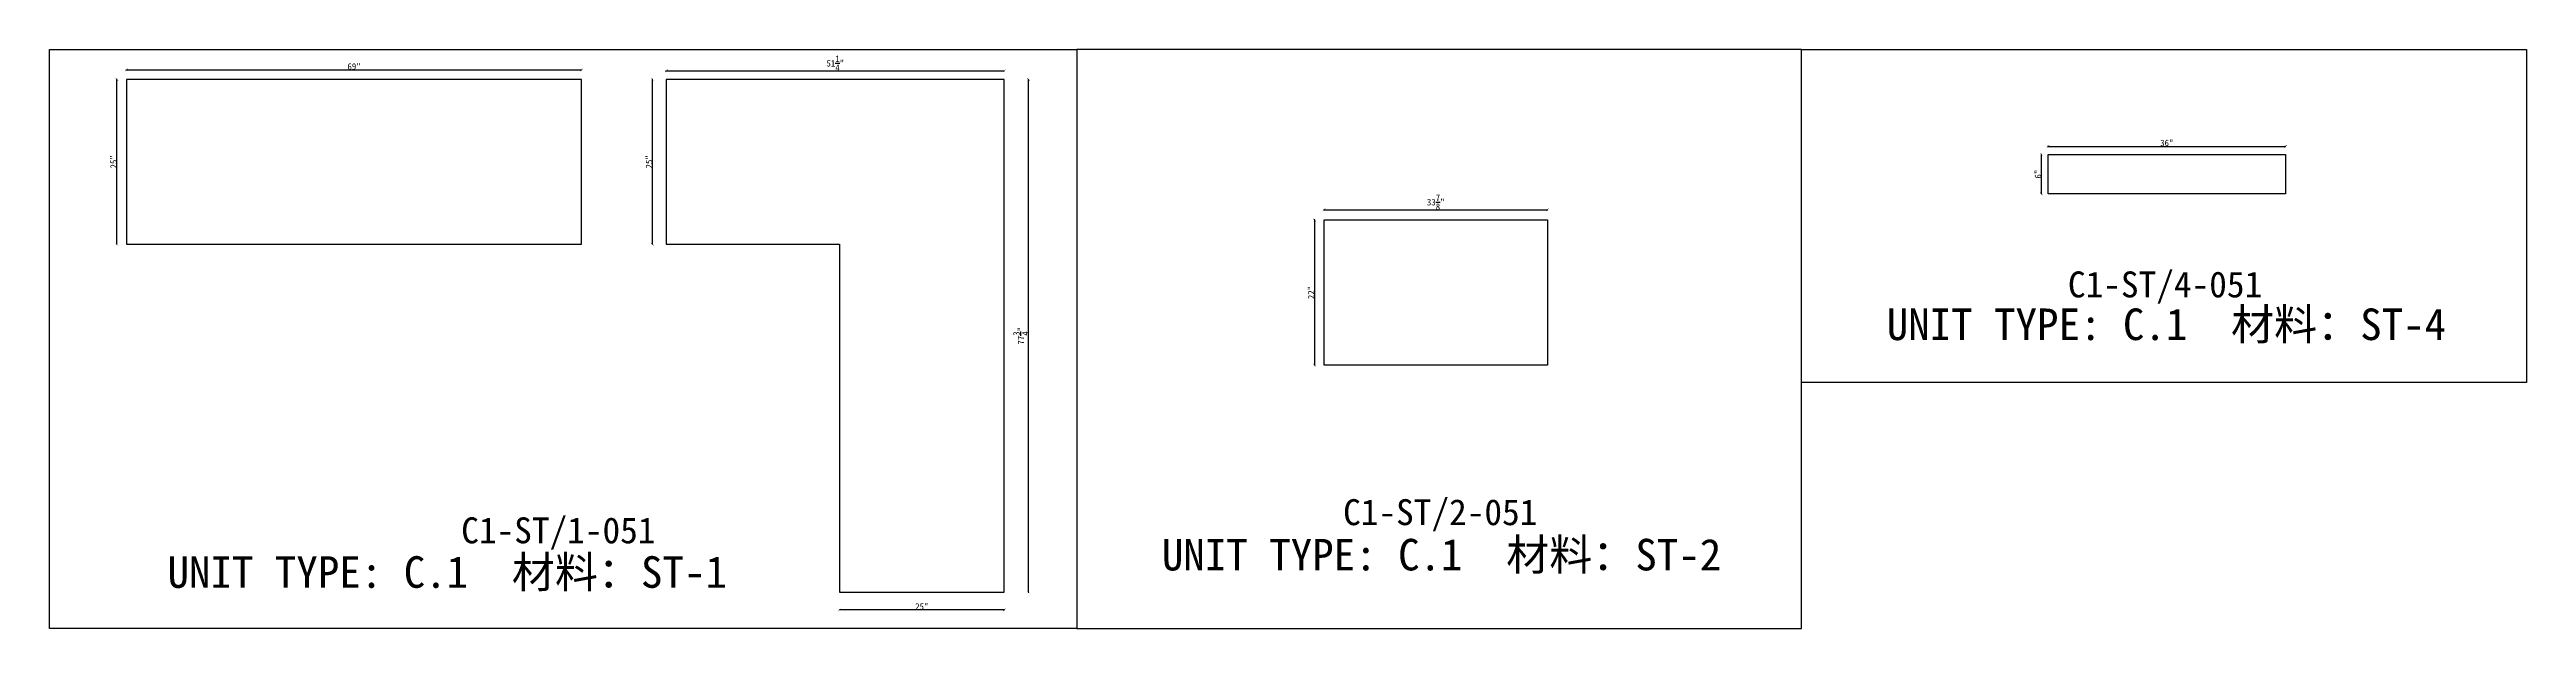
# Model space of a CAD drawing. Header units: millimetres. Extents: x -46966 to 138077, y -48408 to 2116.
# Drawn here: x -46966 to -37426, y -37276 to -35046 of the extents above; entities that cross this region are included whole.
import ezdxf
from ezdxf.enums import TextEntityAlignment as Align

# ---------------------------------------------------------------- set-up
doc = ezdxf.new("R2010")
doc.units = ezdxf.units.MM
doc.layers.add('PART_NUMBER', color=3, linetype='Continuous')
doc.styles.add('样式 1', font='')
doc.styles.get('样式 1').set_extended_font_data('NSimSun')
doc.dimstyles.new('副本 ISO-25', dxfattribs={"dimtxt": 25, "dimasz": 10, "dimexe": 1.5, "dimexo": 0.5, "dimtad": 1, "dimlfac": 0.03937, "dimlunit": 5, "dimtxsty": '样式 1', "dimblk": 'ARCHTICK', "dimcen": 2.5, "dimclrd": 256, "dimclrt": 1, "dimazin": 3, "dimtfac": 1, "dimtmove": 0, "dimatfit": 3, "dimfxlon": 1})

msp = doc.modelspace()

# ---------------------------------------------------------------- texts
at = {"style": '样式 1'}
for s, p in [('UNIT TYPE: C.1', (-39889.784, -36164.975)), ('材料：ST-4', (-38563.503, -36164.975)), ('材料：ST-2', (-41355.377, -37052.153)), ('UNIT TYPE: C.1', (-46511.744, -37119.106)), ('材料：ST-1', (-45185.463, -37119.106)), ('UNIT TYPE: C.1', (-42681.658, -37052.153))]:
    msp.add_text(s, height=121.5865, dxfattribs=at).set_placement(p)
at = {"layer": 'PART_NUMBER', "color": 3, "style": '样式 1'}
for s, p in [('C1-ST/4-051', (-38817.548, -35950.648)), ('C1-ST/2-051', (-41609.422, -36827.818)), ('C1-ST/1-051', (-45006.304, -36897.818))]:
    msp.add_text(s, height=100, dxfattribs=at).set_placement(p, align=Align.MIDDLE_CENTER)

# ---------------------------------------------------------------- blocks, each defined once
blk = doc.blocks.new('_ArchTick')
at = {"color": 0, "linetype": 'ByBlock', "const_width": 0.15}
blk.add_lwpolyline([(-0.5, -0.5), (0.5, 0.5)], dxfattribs=at)
blk = doc.blocks.new('*D166')
at = {"color": 0, "lineweight": -2, "transparency": 16777216}
for p, q in [((-46705.4, -35161), (-46707.9, -35161)), ((-46705.4, -35796), (-46707.9, -35796))]:
    blk.add_line(p, q, dxfattribs=at)
at = {"lineweight": -2, "transparency": 16777216}
blk.add_line((-46706.4, -35796), (-46706.4, -35161), dxfattribs=at)
at = {"layer": 'Defpoints', "color": 0, "transparency": 16777216}
for p in [(-46706.4, -35161), (-46669.4, -35161), (-46669.4, -35796)]:
    blk.add_point(p, dxfattribs=at)
at = {"lineweight": -2, "transparency": 16777216, "xscale": 10, "yscale": 10, "zscale": 10}
for p, rotation in [((-46706.4, -35161), 90), ((-46706.4, -35796), 270)]:
    blk.add_blockref('_ArchTick', p, dxfattribs=dict(at, rotation=rotation))
at = {"color": 1, "transparency": 16777216, "insert": (-46719.5, -35478.5), "char_height": 25, "attachment_point": 5, "rotation": 90, "style": '样式 1'}
blk.add_mtext('\\A1;25"', dxfattribs=at)
blk = doc.blocks.new('*D167')
at = {"color": 0, "lineweight": -2, "transparency": 16777216}
for p, q in [((-46669.4, -35125.7), (-46669.4, -35123.2)), ((-44916.8, -35125.7), (-44916.8, -35123.2))]:
    blk.add_line(p, q, dxfattribs=at)
at = {"lineweight": -2, "transparency": 16777216}
blk.add_line((-46669.4, -35124.7), (-44916.8, -35124.7), dxfattribs=at)
at = {"layer": 'Defpoints', "color": 0, "transparency": 16777216}
for p in [(-46669.4, -35161), (-44916.8, -35124.7), (-44916.8, -35161)]:
    blk.add_point(p, dxfattribs=at)
at = {"lineweight": -2, "transparency": 16777216, "xscale": 10, "yscale": 10, "zscale": 10, "rotation": 180}
blk.add_blockref('_ArchTick', (-46669.4, -35124.7), dxfattribs=at)
at = {"lineweight": -2, "transparency": 16777216, "xscale": 10, "yscale": 10, "zscale": 10}
blk.add_blockref('_ArchTick', (-44916.8, -35124.7), dxfattribs=at)
at = {"color": 1, "transparency": 16777216, "insert": (-45793.1, -35111.6), "char_height": 25, "attachment_point": 5, "style": '样式 1'}
blk.add_mtext('\\A1;69"', dxfattribs=at)
blk = doc.blocks.new('*D162')
at = {"color": 0, "lineweight": -2, "transparency": 16777216}
for p, q in [((-44590.5, -35128.9), (-44590.5, -35126.4)), ((-43288.8, -35128.9), (-43288.8, -35126.4))]:
    blk.add_line(p, q, dxfattribs=at)
at = {"lineweight": -2, "transparency": 16777216}
blk.add_line((-44590.5, -35127.9), (-43288.8, -35127.9), dxfattribs=at)
at = {"layer": 'Defpoints', "color": 0, "transparency": 16777216}
for p in [(-44590.5, -35161), (-43288.8, -35127.9), (-43288.8, -35161)]:
    blk.add_point(p, dxfattribs=at)
at = {"lineweight": -2, "transparency": 16777216, "xscale": 10, "yscale": 10, "zscale": 10, "rotation": 180}
blk.add_blockref('_ArchTick', (-44590.5, -35127.9), dxfattribs=at)
at = {"lineweight": -2, "transparency": 16777216, "xscale": 10, "yscale": 10, "zscale": 10}
blk.add_blockref('_ArchTick', (-43288.8, -35127.9), dxfattribs=at)
at = {"color": 1, "transparency": 16777216, "insert": (-43939.6, -35098.9), "char_height": 25, "attachment_point": 5, "style": '样式 1'}
blk.add_mtext('\\A1;51{\\H1x;\\S1/4;}"', dxfattribs=at)
blk = doc.blocks.new('*D163')
at = {"color": 0, "lineweight": -2, "transparency": 16777216}
for p, q in [((-44643, -35161), (-44645.5, -35161)), ((-44643, -35796), (-44645.5, -35796))]:
    blk.add_line(p, q, dxfattribs=at)
at = {"lineweight": -2, "transparency": 16777216}
blk.add_line((-44644, -35796), (-44644, -35161), dxfattribs=at)
at = {"layer": 'Defpoints', "color": 0, "transparency": 16777216}
for p in [(-44644, -35161), (-44590.5, -35161), (-44590.5, -35796)]:
    blk.add_point(p, dxfattribs=at)
at = {"lineweight": -2, "transparency": 16777216, "xscale": 10, "yscale": 10, "zscale": 10}
for p, rotation in [((-44644, -35161), 90), ((-44644, -35796), 270)]:
    blk.add_blockref('_ArchTick', p, dxfattribs=dict(at, rotation=rotation))
at = {"color": 1, "transparency": 16777216, "insert": (-44657.1, -35478.5), "char_height": 25, "attachment_point": 5, "rotation": 90, "style": '样式 1'}
blk.add_mtext('\\A1;25"', dxfattribs=at)
blk = doc.blocks.new('*D164')
at = {"color": 0, "lineweight": -2, "transparency": 16777216}
for p, q in [((-43923.8, -37203.3), (-43923.8, -37205.8)), ((-43288.8, -37203.3), (-43288.8, -37205.8))]:
    blk.add_line(p, q, dxfattribs=at)
at = {"lineweight": -2, "transparency": 16777216}
blk.add_line((-43288.8, -37204.3), (-43923.8, -37204.3), dxfattribs=at)
at = {"layer": 'Defpoints', "color": 0, "transparency": 16777216}
for p in [(-43923.8, -37135.9), (-43923.8, -37204.3), (-43288.8, -37135.9)]:
    blk.add_point(p, dxfattribs=at)
at = {"lineweight": -2, "transparency": 16777216, "xscale": 10, "yscale": 10, "zscale": 10, "rotation": 180}
blk.add_blockref('_ArchTick', (-43923.8, -37204.3), dxfattribs=at)
at = {"lineweight": -2, "transparency": 16777216, "xscale": 10, "yscale": 10, "zscale": 10}
blk.add_blockref('_ArchTick', (-43288.8, -37204.3), dxfattribs=at)
at = {"color": 1, "transparency": 16777216, "insert": (-43606.3, -37191.1), "char_height": 25, "attachment_point": 5, "style": '样式 1'}
blk.add_mtext('\\A1;25"', dxfattribs=at)
blk = doc.blocks.new('*D165')
at = {"color": 0, "lineweight": -2, "transparency": 16777216}
for p, q in [((-43196.5, -35161), (-43194, -35161)), ((-43196.5, -37135.9), (-43194, -37135.9))]:
    blk.add_line(p, q, dxfattribs=at)
at = {"lineweight": -2, "transparency": 16777216}
blk.add_line((-43195.5, -37135.9), (-43195.5, -35161), dxfattribs=at)
at = {"layer": 'Defpoints', "color": 0, "transparency": 16777216}
for p in [(-43288.8, -35161), (-43195.5, -35161), (-43288.8, -37135.9)]:
    blk.add_point(p, dxfattribs=at)
at = {"lineweight": -2, "transparency": 16777216, "xscale": 10, "yscale": 10, "zscale": 10}
for p, rotation in [((-43195.5, -35161), 90), ((-43195.5, -37135.9), 270)]:
    blk.add_blockref('_ArchTick', p, dxfattribs=dict(at, rotation=rotation))
at = {"color": 1, "transparency": 16777216, "insert": (-43224.6, -36148.4), "char_height": 25, "attachment_point": 5, "rotation": 90, "style": '样式 1'}
blk.add_mtext('\\A1;77{\\H1x;\\S3/4;}"', dxfattribs=at)
blk = doc.blocks.new('*D168')
at = {"color": 0, "lineweight": -2, "transparency": 16777216}
for p, q in [((-42056.9, -35664.1), (-42056.9, -35661.6)), ((-41196.5, -35664.1), (-41196.5, -35661.6))]:
    blk.add_line(p, q, dxfattribs=at)
at = {"lineweight": -2, "transparency": 16777216}
blk.add_line((-42056.9, -35663.1), (-41196.5, -35663.1), dxfattribs=at)
at = {"layer": 'Defpoints', "color": 0, "transparency": 16777216}
for p in [(-41196.5, -35663.1), (-42056.9, -35702.5), (-41196.5, -35702.5)]:
    blk.add_point(p, dxfattribs=at)
at = {"lineweight": -2, "transparency": 16777216, "xscale": 10, "yscale": 10, "zscale": 10, "rotation": 180}
blk.add_blockref('_ArchTick', (-42056.9, -35663.1), dxfattribs=at)
at = {"lineweight": -2, "transparency": 16777216, "xscale": 10, "yscale": 10, "zscale": 10}
blk.add_blockref('_ArchTick', (-41196.5, -35663.1), dxfattribs=at)
at = {"color": 1, "transparency": 16777216, "insert": (-41626.7, -35634), "char_height": 25, "attachment_point": 5, "style": '样式 1'}
blk.add_mtext('\\A1;33{\\H1x;\\S7/8;}"', dxfattribs=at)
blk = doc.blocks.new('*D169')
at = {"color": 0, "lineweight": -2, "transparency": 16777216}
for p, q in [((-42092.5, -35702.5), (-42095, -35702.5)), ((-42092.5, -36261.3), (-42095, -36261.3))]:
    blk.add_line(p, q, dxfattribs=at)
at = {"lineweight": -2, "transparency": 16777216}
blk.add_line((-42093.5, -35702.5), (-42093.5, -36261.3), dxfattribs=at)
at = {"layer": 'Defpoints', "color": 0, "transparency": 16777216}
for p in [(-42056.9, -35702.5), (-42093.5, -36261.3), (-42056.9, -36261.3)]:
    blk.add_point(p, dxfattribs=at)
at = {"lineweight": -2, "transparency": 16777216, "xscale": 10, "yscale": 10, "zscale": 10}
for p, rotation in [((-42093.5, -35702.5), 90), ((-42093.5, -36261.3), 270)]:
    blk.add_blockref('_ArchTick', p, dxfattribs=dict(at, rotation=rotation))
at = {"color": 1, "transparency": 16777216, "insert": (-42106.7, -35981.9), "char_height": 25, "attachment_point": 5, "rotation": 90, "style": '样式 1'}
blk.add_mtext('\\A1;22"', dxfattribs=at)
blk = doc.blocks.new('*D170')
at = {"color": 0, "lineweight": -2, "transparency": 16777216}
for p, q in [((-39268.1, -35420), (-39268.1, -35417.5)), ((-38353.7, -35420), (-38353.7, -35417.5))]:
    blk.add_line(p, q, dxfattribs=at)
at = {"lineweight": -2, "transparency": 16777216}
blk.add_line((-39268.1, -35419), (-38353.7, -35419), dxfattribs=at)
at = {"layer": 'Defpoints', "color": 0, "transparency": 16777216}
for p in [(-39268.1, -35449.8), (-38353.7, -35419), (-38353.7, -35449.8)]:
    blk.add_point(p, dxfattribs=at)
at = {"lineweight": -2, "transparency": 16777216, "xscale": 10, "yscale": 10, "zscale": 10, "rotation": 180}
blk.add_blockref('_ArchTick', (-39268.1, -35419), dxfattribs=at)
at = {"lineweight": -2, "transparency": 16777216, "xscale": 10, "yscale": 10, "zscale": 10}
blk.add_blockref('_ArchTick', (-38353.7, -35419), dxfattribs=at)
at = {"color": 1, "transparency": 16777216, "insert": (-38810.9, -35405.9), "char_height": 25, "attachment_point": 5, "style": '样式 1'}
blk.add_mtext('\\A1;36"', dxfattribs=at)
blk = doc.blocks.new('*D171')
at = {"color": 0, "lineweight": -2, "transparency": 16777216}
for p, q in [((-39292.9, -35449.8), (-39295.4, -35449.8)), ((-39292.9, -35602.2), (-39295.4, -35602.2))]:
    blk.add_line(p, q, dxfattribs=at)
at = {"lineweight": -2, "transparency": 16777216}
blk.add_line((-39293.9, -35602.2), (-39293.9, -35449.8), dxfattribs=at)
at = {"layer": 'Defpoints', "color": 0, "transparency": 16777216}
for p in [(-39293.9, -35449.8), (-39268.1, -35449.8), (-39268.1, -35602.2)]:
    blk.add_point(p, dxfattribs=at)
at = {"lineweight": -2, "transparency": 16777216, "xscale": 10, "yscale": 10, "zscale": 10}
for p, rotation in [((-39293.9, -35449.8), 90), ((-39293.9, -35602.2), 270)]:
    blk.add_blockref('_ArchTick', p, dxfattribs=dict(at, rotation=rotation))
at = {"color": 1, "transparency": 16777216, "insert": (-39307.1, -35526), "char_height": 25, "attachment_point": 5, "rotation": 90, "style": '样式 1'}
blk.add_mtext('\\A1;6"', dxfattribs=at)

# ---------------------------------------------------------------- dimensions: what is measured, and where the dimension line sits
for base, p1, p2, picture, middle in [((-44916.816, -35124.677), (-46669.416, -35161.008), (-44916.816, -35161.008), '*D167', (-45793.116, -35111.552)), ((-43288.771, -35127.875), (-44590.521, -35161.008), (-43288.771, -35161.008), '*D162', (-43939.646, -35098.852)), ((-38353.692, -35418.982), (-39268.092, -35449.818), (-38353.692, -35449.818), '*D170', (-38810.892, -35405.857)), ((-41196.462, -35663.123), (-42056.887, -35702.55), (-41196.462, -35702.55), '*D168', (-41626.675, -35634.03)), ((-43923.771, -37204.274), (-43288.771, -37135.858), (-43923.771, -37135.858), '*D164', (-43606.271, -37191.149))]:
    dim = msp.add_linear_dim(base=base, p1=p1, p2=p2, dimstyle='副本 ISO-25')
    dim.commit()
    dim.dimension.update_dxf_attribs({"geometry": picture, "text_midpoint": middle})
for base, p1, p2, picture, middle in [((-46706.356, -35161.008), (-46669.416, -35796.008), (-46669.416, -35161.008), '*D166', (-46719.481, -35478.508)), ((-44643.966, -35161.008), (-44590.521, -35796.008), (-44590.521, -35161.008), '*D163', (-44657.091, -35478.508)), ((-43195.549, -35161.008), (-43288.771, -37135.858), (-43288.771, -35161.008), '*D165', (-43224.642, -36148.433)), ((-39293.927, -35449.818), (-39268.092, -35602.218), (-39268.092, -35449.818), '*D171', (-39307.052, -35526.018)), ((-42093.533, -36261.35), (-42056.887, -35702.55), (-42056.887, -36261.35), '*D169', (-42106.658, -35981.95))]:
    dim = msp.add_linear_dim(base=base, p1=p1, p2=p2, angle=90, dimstyle='副本 ISO-25')
    dim.commit()
    dim.dimension.update_dxf_attribs({"geometry": picture, "text_midpoint": middle})

# ---------------------------------------------------------------- linework, layer by layer
at = {"color": 1}
for points in [[(-46966.168, -35046.081), (-43009.286, -35046.081), (-43009.286, -37275.649), (-46966.168, -37275.649)], [(-43009.286, -37275.649), (-40217.412, -37275.649), (-40217.412, -35046.081), (-43009.286, -35046.081)], [(-40217.412, -35046.081), (-37425.537, -35046.081), (-37425.537, -36328.479), (-40217.412, -36328.479)]]:
    msp.add_lwpolyline(points, close=True, dxfattribs=at)
for points in [[(-46669.416, -35796.008), (-44916.816, -35796.008), (-44916.816, -35161.008), (-46669.416, -35161.008)], [(-43288.771, -35161.008), (-44590.521, -35161.008), (-44590.521, -35796.008), (-43923.771, -35796.008), (-43923.771, -37135.858), (-43288.771, -37135.858)], [(-39268.092, -35449.818), (-38353.692, -35449.818), (-38353.692, -35602.218), (-39268.092, -35602.218)], [(-42056.887, -35702.55), (-41196.462, -35702.55), (-41196.462, -36261.35), (-42056.887, -36261.35)]]:
    msp.add_lwpolyline(points, close=True)

msp.set_redraw_order([(e.dxf.handle, doc.entitydb.next_handle()) for e in msp.query("TEXT MTEXT ATTDEF DIMENSION ARC_DIMENSION")])  # texts and dimensions are drawn at this point

doc.saveas('drawing.dxf')
